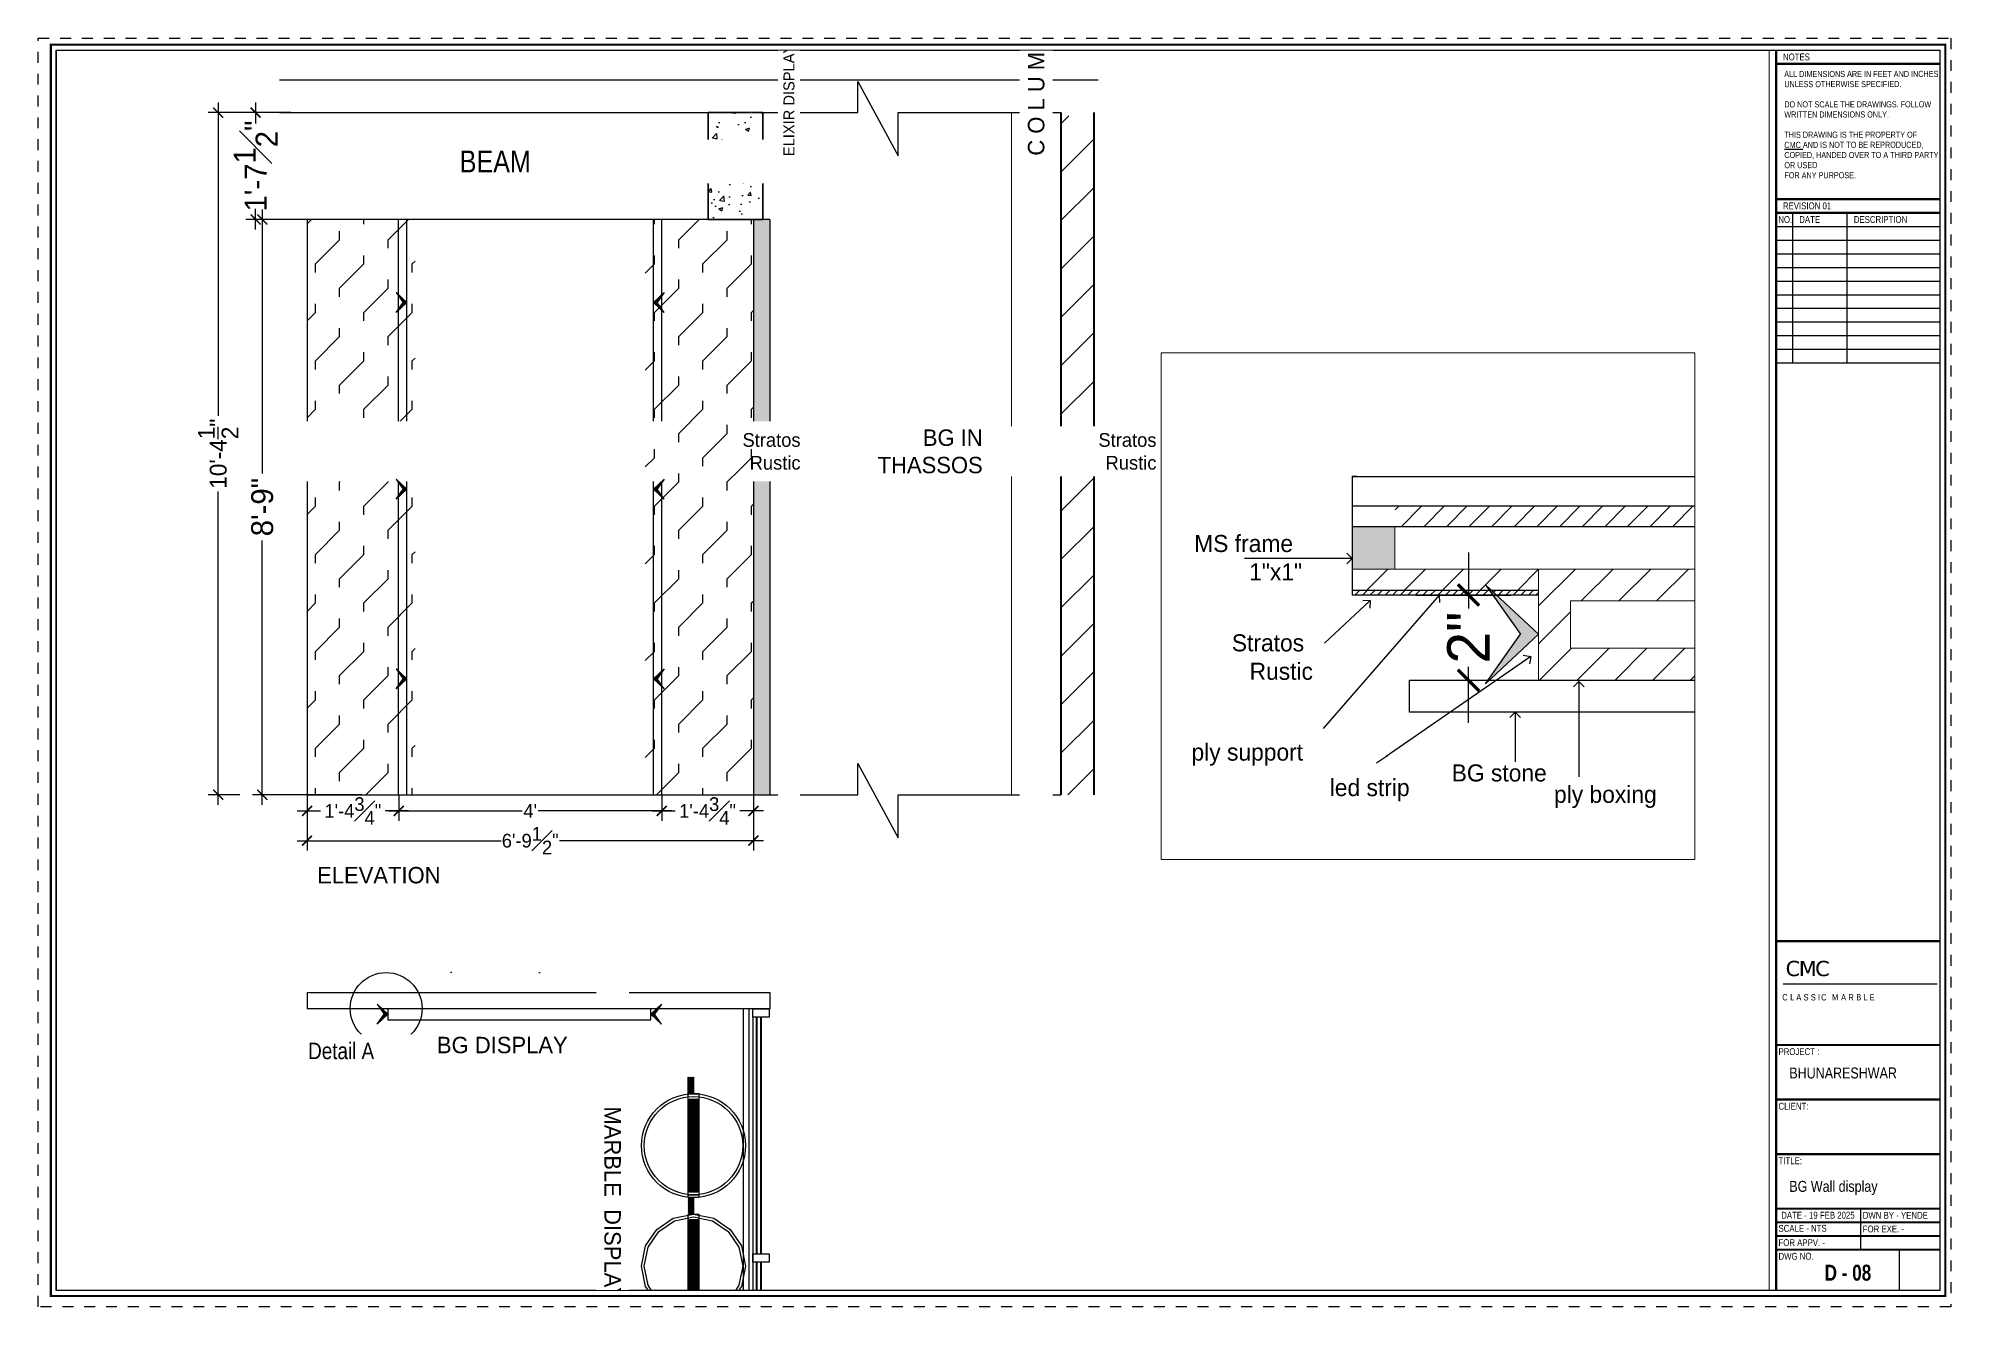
# Paper-space layout 'BG Wall' of a CAD drawing. Header units: inches. Extents: x -0.6 to 16.9, y -0.1 to 11.6.
# The model-space entities are those that its viewports show. They can reach past a viewport. Long polylines and large blocks are cut down to what shows.
import ezdxf

# ---------------------------------------------------------------- set-up
doc = ezdxf.new("R2010")
doc.units = ezdxf.units.IN
doc.header["$LTSCALE"] = 0.05
doc.header["$MEASUREMENT"] = 0
doc.header["$PDMODE"] = 3
doc.header["$PDSIZE"] = -4
doc.linetypes.add('A2-XREF-115_FURN$0$HIDDEN', pattern=[0.375, 0.25, -0.125])
doc.linetypes.add('DASHED2', pattern=[0.375, 0.25, -0.125])
doc.layers.get('Defpoints').update_dxf_attribs({"linetype": 'DASHED2'})
for name, color, linetype in [('00 floor', 7, 'Continuous'), ('beam', 7, 'Continuous'), ('Civil Dimension - Text', 7, 'Continuous'), ('Flooring Hatch', 251, 'Continuous'), ('Furniture Dimension', 7, 'Continuous'), ('Furniture text & dimension', 7, 'Continuous'), ('HATCH', 251, 'Continuous'), ('Rk_Sheet Format text', 8, 'Continuous'), ('Sheet format', 1, 'Continuous'), ('text', 176, 'Continuous')]:
    doc.layers.add(name, color=color, linetype=linetype)
doc.layers.add('FURNITURE', color=36, linetype='Continuous', lineweight=18)
doc.layers.add('WALL', color=7, linetype='Continuous', lineweight=35)
doc.layers.add('Nplot', color=3, linetype='Continuous', plot=False)
doc.styles.add('4MMOF3-8', font='ARIALN.TTF', dxfattribs={"height": 5.12})
doc.styles.add('9-128OF1-4', font='stylu.ttf')
doc.styles.add('W1', font='')
doc.styles.add('W2', font='ARIALN.TTF')
doc.styles.get('W1').set_extended_font_data('Arial Black', italic=True)
doc.dimstyles.new('DIM 1-4', dxfattribs={"dimtxt": 3.0792, "dimasz": 1.82, "dimexe": 1.82, "dimexo": 0, "dimgap": 0.09, "dimtad": 0, "dimzin": 0, "dimdsep": 46, "dimlunit": 4, "dimtxsty": '9-128OF1-4', "dimblk": 'ARCHTICK', "dimcen": 1.8125, "dimdle": 1.82, "dimclrd": 8, "dimclre": 8, "dimadec": 0, "dimazin": 0, "dimtfac": 1, "dimtofl": 0, "dimtmove": 0, "dimatfit": 3, "dimldrblk": 'OPEN90', "dimfxl": 1, "dimtolj": 1, "dimtzin": 0, "dimlwd": -1, "dimarcsym": 0})

psp = doc.layouts.new('BG Wall')

# ---------------------------------------------------------------- texts
at = {"layer": 'Rk_Sheet Format text', "color": 0, "attachment_point": 1, "rotation": 0.0497, "style": 'W2'}
for s, insert, char_height, width in [('NOTES', (15.352, 11.43), 0.0625, 1.42206), ('{\\C7;ALL DIMENSIONS ARE IN FEET AND INCHES UNLESS OTHERWISE SPECIFIED.\\P\\PDO NOT SCALE THE DRAWINGS. FOLLOW WRITTEN DIMENSIONS ONLY.\\P\\PTHIS DRAWING IS THE PROPERTY OF\\P\\LCMC \\lAND IS NOT TO BE REPRODUCED, COPIED, HANDED OVER TO A THIRD PARTY OR USED\\PFOR ANY PURPOSE.}', (15.364, 11.27), 0.05567, 1.4156), ('REVISION 01', (15.352, 10.065), 0.0625, 1.42206), ('NO.', (15.309, 9.94), 0.0625, 1.42206), ('DATE', (15.501, 9.94), 0.0625, 1.42206), ('DESCRIPTION', (16.001, 9.94), 0.0625, 1.42206), ('PROJECT :', (15.311, 2.314), 0.0625, 1.42206), ('BHUNARESHWAR', (15.41, 2.137), 0.1, 1.4771), ('CLIENT:', (15.311, 1.814), 0.0625, 1.42206), ('TITLE:', (15.311, 1.314), 0.0625, 1.42206), ('BG Wall display', (15.41, 1.098), 0.1, 1.4771), ('DATE - 19 FEB 2025', (15.336, 0.815), 0.0625, 1.42206), ('DWN BY - YENDE', (16.083, 0.814), 0.0625, 1.42206), ('\\A1;SCALE - NTS', (15.311, 0.695), 0.0625, 1.42206), ('FOR APPV. - ', (15.311, 0.564), 0.0625, 1.42206), ('FOR EXE. - ', (16.083, 0.689), 0.0625, 1.42206), ('DWG NO.', (15.311, 0.439), 0.0625, 1.42206), ('{\\fImpact|b0|i0|c0|p34;D - 08}', (15.734, 0.33), 0.14598, 2.07599)]:
    psp.add_mtext(s, dxfattribs=dict(at, insert=insert, char_height=char_height, width=width))
at = {"layer": 'Rk_Sheet Format text', "color": 0, "attachment_point": 1}
for s, insert, char_height, width, style in [('{\\fVerdana|b0|i0|c0|p34;\\T0.9;\\C7;CMC}', (15.376, 3.115), 0.14009, 1.36276, 'W1'), ('{\\T1.45;\\C7;CLASSIC MARBLE}', (15.346, 2.81), 0.05781, 2.47777, 'W2')]:
    psp.add_mtext(s, dxfattribs=dict(at, insert=insert, char_height=char_height, width=width, style=style))

msp = doc.modelspace()

# ---------------------------------------------------------------- texts
at = {"layer": 'text', "ltscale": 50, "style": '4MMOF3-8', "bg_fill": 2}
for s, width, insert, char_height, attachment_point in [('{\\fStylus BT|b0|i0|c0|p34;ELEVATION}', 164.542099, (-61614.7855, -2095.8884), 3, 6), ('\\pi88.42121;{\\fStylus BT|b0|i0|c0|p34;MS frame\\P\\pi89.70876;1"x1"}', 90.862204, (-61291.0294, -2094.2969), 0.4, 4), ('\\pi88.90613;{\\fStylus BT|b0|i0|c0|p34;Stratos \\P\\pi89.32223;Rustic}', 90.862204, (-61290.6323, -2096.6296), 0.4, 4), ('\\pi88.3234;{\\fStylus BT|b0|i0|c0|p34;ply boxing}', 90.862204, (-61282.4968, -2099.9066), 0.4, 4), ('{\\fStylus BT|b0|i0|c0|p34;BG DISPLAY}', 164.542099, (-61591.5875, -2126.8932), 3, 6)]:
    msp.add_mtext_dynamic_manual_height_columns(s, width=width, gutter_width=15.396, heights=[0], dxfattribs=dict(at, insert=insert, char_height=char_height, attachment_point=attachment_point))

# ---------------------------------------------------------------- blocks, each defined once
blk = doc.blocks.new('adwawd')
at = {"layer": 'Flooring Hatch', "ltscale": 50, "true_color": 0xcd6928, "transparency": 33554687}
h = blk.add_hatch(color=32, dxfattribs=at)
h.dxf.hatch_style = 1
h.paths.add_polyline_path([(-77941.34, -7094.04), (-77946.01, -7099.05), (-77941.34, -7095.73), (-77936.68, -7099.05)])
at = {"layer": 'Civil Dimension - Text', "color": 2, "ltscale": 50}
for p, q in [((-77941.34, -7094.04), (-77946.01, -7099.05)), ((-77941.34, -7094.04), (-77936.68, -7099.05)), ((-77946.01, -7099.05), (-77941.34, -7095.73)), ((-77936.68, -7099.05), (-77941.34, -7095.73))]:
    blk.add_line(p, q, dxfattribs=at)
blk = doc.blocks.new('_ArchTick')
at = {"color": 0, "const_width": 0.15}
blk.add_lwpolyline([(-0.5, -0.5), (0.5, 0.5)], dxfattribs=at)
blk = doc.blocks.new('*D498')
at = {"layer": 'Civil Dimension - Text', "color": 8, "ltscale": 50, "transparency": 16777216}
for p, q in [((-61647.305, -1974.369), (-61647.305, -2022.564)), ((-61647.305, -2083.009), (-61647.305, -2034.814))]:
    blk.add_line(p, q, dxfattribs=at)
at = {"layer": 'Civil Dimension - Text', "color": 8, "lineweight": -2, "ltscale": 50, "transparency": 16777216}
for p, q in [((-61629.204, -1976.189), (-61649.125, -1976.189)), ((-61629.204, -2081.189), (-61649.125, -2081.189))]:
    blk.add_line(p, q, dxfattribs=at)
at = {"layer": 'Defpoints', "color": 0, "ltscale": 50, "transparency": 16777216}
for p in [(-61629.204, -1976.189), (-61647.305, -2081.189), (-61629.204, -2081.189)]:
    blk.add_point(p, dxfattribs=at)
at = {"layer": 'Civil Dimension - Text', "color": 8, "ltscale": 50, "transparency": 16777216, "xscale": 1.82, "yscale": 1.82, "zscale": 1.82}
for p, rotation in [((-61647.305, -1976.189), 90), ((-61647.305, -2081.189), 270)]:
    blk.add_blockref('_ArchTick', p, dxfattribs=dict(at, rotation=rotation))
at = {"layer": 'Civil Dimension - Text', "color": 0, "ltscale": 50, "transparency": 16777216, "insert": (-61647.305, -2028.689), "char_height": 4, "attachment_point": 5, "rotation": 90, "style": '9-128OF1-4'}
blk.add_mtext('\\A1;8\'-9"', dxfattribs=at)
blk = doc.blocks.new('_Open90')
at = {"color": 0, "linetype": 'ByBlock', "lineweight": -2}
for p, q in [((-0.5, 0.5), (0, 0)), ((0, 0), (-1, 0)), ((0, 0), (-0.5, -0.5))]:
    blk.add_line(p, q, dxfattribs=at)
blk = doc.blocks.new('*D499')
at = {"layer": 'Civil Dimension - Text', "color": 8, "ltscale": 50, "transparency": 16777216}
for p, q in [((-61648.52, -1954.869), (-61648.52, -1958.646)), ((-61648.52, -1978.009), (-61648.52, -1974.233))]:
    blk.add_line(p, q, dxfattribs=at)
at = {"layer": 'Civil Dimension - Text', "color": 8, "lineweight": -2, "ltscale": 50, "transparency": 16777216}
for p, q in [((-61642.104, -1956.689), (-61650.34, -1956.689)), ((-61629.204, -1976.189), (-61650.34, -1976.189))]:
    blk.add_line(p, q, dxfattribs=at)
at = {"layer": 'Defpoints', "color": 0, "ltscale": 50, "transparency": 16777216}
for p in [(-61648.52, -1956.689), (-61642.104, -1956.689), (-61629.204, -1976.189)]:
    blk.add_point(p, dxfattribs=at)
at = {"layer": 'Civil Dimension - Text', "color": 8, "ltscale": 50, "transparency": 16777216, "xscale": 1.82, "yscale": 1.82, "zscale": 1.82}
for p, rotation in [((-61648.52, -1956.689), 90), ((-61648.52, -1976.189), 270)]:
    blk.add_blockref('_ArchTick', p, dxfattribs=dict(at, rotation=rotation))
at = {"layer": 'Civil Dimension - Text', "color": 0, "ltscale": 50, "transparency": 16777216, "insert": (-61648.52, -1966.439), "char_height": 4, "attachment_point": 5, "rotation": 90, "style": '9-128OF1-4'}
blk.add_mtext('\\A1;1\'-7{\\H1x;\\S1#2;}"', dxfattribs=at)
blk = doc.blocks.new('*D500')
at = {"layer": 'Civil Dimension - Text', "color": 8, "lineweight": -2, "ltscale": 50, "transparency": 16777216}
for p, q in [((-61639.148, -2081.189), (-61639.148, -2085.97)), ((-61622.425, -2081.189), (-61622.425, -2085.97))]:
    blk.add_line(p, q, dxfattribs=at)
at = {"layer": 'Civil Dimension - Text', "color": 8, "ltscale": 50, "transparency": 16777216}
for p, q in [((-61640.968, -2084.15), (-61636.706, -2084.15)), ((-61620.605, -2084.15), (-61624.867, -2084.15))]:
    blk.add_line(p, q, dxfattribs=at)
at = {"layer": 'Defpoints', "color": 0, "ltscale": 50, "transparency": 16777216}
for p in [(-61639.148, -2081.189), (-61622.425, -2081.189), (-61622.425, -2084.15)]:
    blk.add_point(p, dxfattribs=at)
at = {"layer": 'Civil Dimension - Text', "color": 8, "ltscale": 50, "transparency": 16777216, "xscale": 1.82, "yscale": 1.82, "zscale": 1.82, "rotation": 180}
blk.add_blockref('_ArchTick', (-61639.148, -2084.15), dxfattribs=at)
at = {"layer": 'Civil Dimension - Text', "color": 8, "ltscale": 50, "transparency": 16777216, "xscale": 1.82, "yscale": 1.82, "zscale": 1.82}
blk.add_blockref('_ArchTick', (-61622.425, -2084.15), dxfattribs=at)
at = {"layer": 'Civil Dimension - Text', "color": 0, "ltscale": 50, "transparency": 16777216, "insert": (-61630.787, -2084.15), "char_height": 2.5, "attachment_point": 5, "style": '9-128OF1-4'}
blk.add_mtext('\\A1;1\'-4{\\H1x;\\S3#4;}"', dxfattribs=at)
blk = doc.blocks.new('*D501')
at = {"layer": 'Civil Dimension - Text', "color": 8, "lineweight": -2, "ltscale": 50, "transparency": 16777216}
for p, q in [((-61622.425, -2081.189), (-61622.425, -2085.97)), ((-61574.425, -2081.189), (-61574.425, -2085.97))]:
    blk.add_line(p, q, dxfattribs=at)
at = {"layer": 'Civil Dimension - Text', "color": 8, "ltscale": 50, "transparency": 16777216}
for p, q in [((-61624.245, -2084.15), (-61599.871, -2084.15)), ((-61572.605, -2084.15), (-61596.98, -2084.15))]:
    blk.add_line(p, q, dxfattribs=at)
at = {"layer": 'Defpoints', "color": 0, "ltscale": 50, "transparency": 16777216}
for p in [(-61622.425, -2081.189), (-61574.425, -2081.189), (-61574.425, -2084.15)]:
    blk.add_point(p, dxfattribs=at)
at = {"layer": 'Civil Dimension - Text', "color": 8, "ltscale": 50, "transparency": 16777216, "xscale": 1.82, "yscale": 1.82, "zscale": 1.82, "rotation": 180}
blk.add_blockref('_ArchTick', (-61622.425, -2084.15), dxfattribs=at)
at = {"layer": 'Civil Dimension - Text', "color": 8, "ltscale": 50, "transparency": 16777216, "xscale": 1.82, "yscale": 1.82, "zscale": 1.82}
blk.add_blockref('_ArchTick', (-61574.425, -2084.15), dxfattribs=at)
at = {"layer": 'Civil Dimension - Text', "color": 0, "ltscale": 50, "transparency": 16777216, "insert": (-61598.425, -2084.15), "char_height": 2.5, "attachment_point": 5, "style": '9-128OF1-4'}
blk.add_mtext("\\A1;4'", dxfattribs=at)
blk = doc.blocks.new('*D502')
at = {"layer": 'Civil Dimension - Text', "color": 8, "lineweight": -2, "ltscale": 50, "transparency": 16777216}
for p, q in [((-61574.425, -2081.189), (-61574.425, -2085.97)), ((-61557.703, -2081.189), (-61557.703, -2085.97))]:
    blk.add_line(p, q, dxfattribs=at)
at = {"layer": 'Civil Dimension - Text', "color": 8, "ltscale": 50, "transparency": 16777216}
for p, q in [((-61576.245, -2084.15), (-61571.983, -2084.15)), ((-61555.883, -2084.15), (-61560.145, -2084.15))]:
    blk.add_line(p, q, dxfattribs=at)
at = {"layer": 'Defpoints', "color": 0, "ltscale": 50, "transparency": 16777216}
for p in [(-61574.425, -2081.189), (-61557.703, -2081.189), (-61557.703, -2084.15)]:
    blk.add_point(p, dxfattribs=at)
at = {"layer": 'Civil Dimension - Text', "color": 8, "ltscale": 50, "transparency": 16777216, "xscale": 1.82, "yscale": 1.82, "zscale": 1.82, "rotation": 180}
blk.add_blockref('_ArchTick', (-61574.425, -2084.15), dxfattribs=at)
at = {"layer": 'Civil Dimension - Text', "color": 8, "ltscale": 50, "transparency": 16777216, "xscale": 1.82, "yscale": 1.82, "zscale": 1.82}
blk.add_blockref('_ArchTick', (-61557.703, -2084.15), dxfattribs=at)
at = {"layer": 'Civil Dimension - Text', "color": 0, "ltscale": 50, "transparency": 16777216, "insert": (-61566.064, -2084.15), "char_height": 2.5, "attachment_point": 5, "style": '9-128OF1-4'}
blk.add_mtext('\\A1;1\'-4{\\H1x;\\S3#4;}"', dxfattribs=at)
blk = doc.blocks.new('*D503')
at = {"layer": 'Civil Dimension - Text', "color": 8, "lineweight": -2, "ltscale": 50, "transparency": 16777216}
for p, q in [((-61639.148, -2082.42), (-61639.148, -2091.393)), ((-61557.703, -2082.42), (-61557.703, -2091.393))]:
    blk.add_line(p, q, dxfattribs=at)
at = {"layer": 'Civil Dimension - Text', "color": 8, "ltscale": 50, "transparency": 16777216}
for p, q in [((-61640.968, -2089.573), (-61603.745, -2089.573)), ((-61555.883, -2089.573), (-61593.106, -2089.573))]:
    blk.add_line(p, q, dxfattribs=at)
at = {"layer": 'Defpoints', "color": 0, "ltscale": 50, "transparency": 16777216}
for p in [(-61639.148, -2082.42), (-61557.703, -2082.42), (-61557.703, -2089.573)]:
    blk.add_point(p, dxfattribs=at)
at = {"layer": 'Civil Dimension - Text', "color": 8, "ltscale": 50, "transparency": 16777216, "xscale": 1.82, "yscale": 1.82, "zscale": 1.82, "rotation": 180}
blk.add_blockref('_ArchTick', (-61639.148, -2089.573), dxfattribs=at)
at = {"layer": 'Civil Dimension - Text', "color": 8, "ltscale": 50, "transparency": 16777216, "xscale": 1.82, "yscale": 1.82, "zscale": 1.82}
blk.add_blockref('_ArchTick', (-61557.703, -2089.573), dxfattribs=at)
at = {"layer": 'Civil Dimension - Text', "color": 0, "ltscale": 50, "transparency": 16777216, "insert": (-61598.425, -2089.573), "char_height": 2.5, "attachment_point": 5, "style": '9-128OF1-4'}
blk.add_mtext('\\A1;6\'-9{\\H1x;\\S1#2;}"', dxfattribs=at)
blk = doc.blocks.new('*D512')
at = {"layer": 'Defpoints', "color": 0, "ltscale": 50, "transparency": 16777216}
for p in [(-61197.41, -2095.172), (-61197.41, -2097.172), (-61196.179, -2097.172)]:
    blk.add_point(p, dxfattribs=at)
at = {"layer": 'Furniture Dimension', "color": 8, "ltscale": 50, "transparency": 16777216}
for p, q in [((-61196.179, -2094.172), (-61196.179, -2095.491)), ((-61196.179, -2098.172), (-61196.179, -2096.853))]:
    blk.add_line(p, q, dxfattribs=at)
at = {"layer": 'Furniture Dimension', "color": 8, "lineweight": -2, "ltscale": 50, "transparency": 16777216}
for p, q in [((-61197.41, -2095.172), (-61195.179, -2095.172)), ((-61197.41, -2097.172), (-61195.179, -2097.172))]:
    blk.add_line(p, q, dxfattribs=at)
at = {"layer": 'Furniture Dimension', "color": 8, "ltscale": 50, "transparency": 16777216, "xscale": 0.5, "yscale": 0.5, "zscale": 0.5}
for p, rotation in [((-61196.179, -2095.172), 90), ((-61196.179, -2097.172), 270)]:
    blk.add_blockref('_ArchTick', p, dxfattribs=dict(at, rotation=rotation))
at = {"layer": 'Furniture Dimension', "color": 0, "ltscale": 50, "transparency": 16777216, "insert": (-61196.179, -2096.172), "char_height": 1, "attachment_point": 5, "rotation": 90, "style": '9-128OF1-4'}
blk.add_mtext('\\A1;2"', dxfattribs=at)
blk = doc.blocks.new('*D731')
at = {"layer": 'Civil Dimension - Text', "color": 8, "ltscale": 50, "transparency": 16777216}
for p, q in [((-61655.358, -1954.87), (-61655.358, -2012.055)), ((-61655.358, -2083.01), (-61655.358, -2025.825))]:
    blk.add_line(p, q, dxfattribs=at)
at = {"layer": 'Civil Dimension - Text', "color": 8, "lineweight": -2, "ltscale": 50, "transparency": 16777216}
for p, q in [((-61649.497, -1956.69), (-61657.178, -1956.69)), ((-61651.427, -2081.19), (-61657.178, -2081.19))]:
    blk.add_line(p, q, dxfattribs=at)
at = {"layer": 'Defpoints', "color": 0, "ltscale": 50, "transparency": 16777216}
for p in [(-61649.497, -1956.69), (-61655.358, -2081.19), (-61651.427, -2081.19)]:
    blk.add_point(p, dxfattribs=at)
at = {"layer": 'Civil Dimension - Text', "color": 8, "ltscale": 50, "transparency": 16777216, "xscale": 1.82, "yscale": 1.82, "zscale": 1.82}
for p, rotation in [((-61655.358, -1956.69), 90), ((-61655.358, -2081.19), 270)]:
    blk.add_blockref('_ArchTick', p, dxfattribs=dict(at, rotation=rotation))
at = {"layer": 'Civil Dimension - Text', "color": 0, "ltscale": 50, "transparency": 16777216, "insert": (-61655.358, -2018.94), "char_height": 3.0792, "attachment_point": 5, "rotation": 90, "style": '9-128OF1-4'}
blk.add_mtext('\\A1;10\'-4{\\H1x;\\S1/2;}"', dxfattribs=at)

# ---------------------------------------------------------------- dimensions: what is measured, and where the dimension line sits
at = {"layer": 'Civil Dimension - Text', "ltscale": 50}
dim = msp.add_linear_dim(base=(-61648.5201, -1956.6893), p1=(-61629.2038, -1976.1893), p2=(-61642.104, -1956.6893), angle=90, dimstyle='DIM 1-4', override={"dimtxt": 4, "dimdec": 3, "dimtdec": 3, "dimtmove": 1, "dimfxl": 0, "dimfrac": 1, "dimarcsym": 1}, dxfattribs=at)
dim.commit()
dim.dimension.update_dxf_attribs({"geometry": '*D499', "text_midpoint": (-61648.5201, -1966.4393)})
for base, p1, p2, picture, middle in [((-61622.4254, -2084.1501), (-61639.1483, -2081.1893), (-61622.4254, -2081.1893), '*D500', (-61630.7869, -2084.1501)), ((-61557.7026, -2084.1501), (-61574.4254, -2081.1893), (-61557.7026, -2081.1893), '*D502', (-61566.064, -2084.1501))]:
    dim = msp.add_linear_dim(base=base, p1=p1, p2=p2, dimstyle='DIM 1-4', override={"dimtxt": 2.5, "dimdec": 3, "dimtdec": 3, "dimtmove": 1, "dimfxl": 0, "dimfrac": 1, "dimarcsym": 1}, dxfattribs=at)
    dim.commit()
    dim.dimension.update_dxf_attribs({"geometry": picture, "text_midpoint": middle})
at = {"layer": 'Furniture Dimension', "ltscale": 50}
dim = msp.add_linear_dim(base=(-61196.1789, -2097.1721), p1=(-61197.4101, -2095.1721), p2=(-61197.4101, -2097.1721), angle=90, dimstyle='DIM 1-4', override={"dimtxt": 1, "dimasz": 0.5, "dimexe": 1, "dimdec": 3, "dimdle": 1, "dimtdec": 3, "dimtmove": 1, "dimfxl": 0, "dimfrac": 1, "dimarcsym": 1}, dxfattribs=at)
dim.commit()
dim.dimension.update_dxf_attribs({"geometry": '*D512', "text_midpoint": (-61196.1789, -2096.1721)})

# ---------------------------------------------------------------- hatches: boundary and pattern name
at = {"ltscale": 50, "true_color": 0xc7c8ca}
h = msp.add_hatch(color=9, dxfattribs=at)
h.dxf.hatch_style = 1
h.paths.add_polyline_path([(-61554.7026, -1976.1893), (-61557.7026, -1976.1893), (-61557.7026, -2081.1893), (-61554.7026, -2081.1893)])
at = {"ltscale": 50, "true_color": 0xcd2027}
h = msp.add_hatch(color=242, dxfattribs=at)
h.dxf.hatch_style = 1
h.paths.add_polyline_path([(-61198.9046, -2093.5621), (-61197.9046, -2093.5621), (-61197.9046, -2094.5621), (-61198.9046, -2094.5621)])
at = {"layer": 'Civil Dimension - Text', "ltscale": 50, "true_color": 0x939598}
h = msp.add_hatch(dxfattribs=at)
h.set_pattern_fill('AR-CONC', color=252)
h.set_pattern_definition([(50, (2464.343, 1300.1725), (7.1726018, -0.62752135), [0.75, -8.25]), (355, (2464.343, 1300.1725), (-1.3875133, 7.5219213), [0.6, -6.6]), (100.451444, (2464.941, 1300.12), (5.7850885, 6.8943999), [0.6374019, -7.0114211]), (46.1842, (2464.343, 1302.1725), (10.6724133, -1.6551928), [1.125, -12.375]), (96.635635, (2465.232, 1302.035), (9.3466195, 9.741186), [0.9561034, -10.5171376]), (351.184164, (2464.343, 1302.172), (9.3466195, 9.741186), [0.9, -9.9]), (21, (2465.343, 1301.6725), (5.9690705, -4.0261889), [0.75, -8.25]), (326, (2465.343, 1301.6725), (2.4331533, 7.25150045), [0.6, -6.6]), (71.451445, (2465.8406, 1301.337), (8.4022238, 3.2253115), [0.6374019, -7.0114211]), (37.5, (2464.3431, 1300.1725), (0.12159855, 3.32893854), [0, -6.52, 0, -6.7, 0, -6.625]), (7.5, (2464.343, 1300.1725), (2.63069537, 3.94411712), [0, -3.82, 0, -6.37, 0, -2.525]), (327.5, (2462.113, 1300.1725), (5.33822436, -0.22554872), [0, -2.5, 0, -7.8, 0, -10.35]), (317.5, (2461.113, 1300.1725), (5.8318617, 1.00104982), [0, -3.25, 0, -5.18, 0, -7.35])])
h.paths.add_polyline_path([(-61555.9587, -1956.6893), (-61565.9587, -1956.6893), (-61565.9587, -1976.1893), (-61555.9587, -1976.1893)])
at = {"layer": 'Civil Dimension - Text', "ltscale": 50}
h = msp.add_hatch(dxfattribs=at)
h.set_pattern_fill('ANSI31', color=256, angle=360)
h.set_pattern_definition([(45, (-18833.59554, 10417.61526), (-0.08838834765, 0.08838834765), [])])
h.paths.add_polyline_path([(-61194.5353, -2095.0621), (-61198.9046, -2095.0621), (-61198.9046, -2095.1721), (-61194.5353, -2095.1721)])
at = {"layer": 'Civil Dimension - Text', "ltscale": 50, "true_color": 0xcd2027}
h = msp.add_hatch(dxfattribs=at)
h.set_pattern_fill('ANSI31', color=242, angle=-90)
h.set_pattern_definition([(315, (-54012.19993, -70554.74334), (0.08838834765, 0.08838834765), [])])
h.paths.add_polyline_path([(-61568.627, -2135.7281), (-61568.627, -2132.7141), (-61569.627, -2132.7231), (-61569.627, -2135.7281)])
h = msp.add_hatch(dxfattribs=at)
h.set_pattern_fill('ANSI31', color=242, angle=-90)
h.set_pattern_definition([(315, (-54012.19993, -70576.73838), (0.08838834765, 0.08838834765), [])])
h.paths.add_polyline_path([(-61568.627, -2157.7231), (-61568.627, -2154.7092), (-61569.627, -2154.7181), (-61569.627, -2157.7231)])
at = {"layer": 'FURNITURE', "ltscale": 50}
h = msp.add_hatch(dxfattribs=at)
h.set_pattern_fill('ANSI31', color=256, scale=50)
h.set_pattern_definition([(45, (2851.3306, 1300.1725), (-4.4194174, 4.4194174), [])])
h.paths.add_polyline_path([(-61495.5845, -1957.2607), (-61501.5845, -1957.2607), (-61501.5845, -2081.1893), (-61495.5845, -2081.1893)])
at = {"layer": 'HATCH', "ltscale": 50, "true_color": 0x939598}
h = msp.add_hatch(dxfattribs=at)
h.set_pattern_fill('FLEX', color=252, scale=25, angle=45)
h.paths.add_polyline_path([(-61619.4254, -1976.1893), (-61639.1483, -1976.1893), (-61639.1483, -2081.1893), (-61619.4254, -2081.1893)])
h.paths.add_polyline_path([(-61635.8407, -2023.4782), (-61622.0834, -2023.4782), (-61622.0834, -2013.5191), (-61635.8407, -2013.5191)], flags=24)
at = {"layer": 'HATCH', "ltscale": 50, "true_color": 0xb9936a}
h = msp.add_hatch(dxfattribs=at)
h.set_pattern_fill('ANSI31', color=33, scale=3, angle=360)
h.set_pattern_definition([(45, (-20260.98932, 12866.5701), (-0.265165043, 0.265165043), [])])
h.paths.add_polyline_path([(-61197.8946, -2093.5621), (-61156.2046, -2093.5621), (-61156.2046, -2093.0921), (-61197.8946, -2093.0921)])
at = {"layer": 'HATCH', "ltscale": 50, "true_color": 0xb3691e}
h = msp.add_hatch(dxfattribs=at)
h.set_pattern_fill('ANSI31', color=32, scale=5, angle=540)
h.set_pattern_definition([(225, (-20266.55304, 12867.5701), (0.441941738, -0.441941738), [])])
h.paths.add_polyline_path([(-61194.5353, -2094.5621), (-61198.9046, -2094.5621), (-61198.9046, -2095.0621), (-61194.5353, -2095.0621)])
h = msp.add_hatch(dxfattribs=at)
h.set_pattern_fill('ANSI31', color=32, scale=5, angle=540)
h.set_pattern_definition([(225, (-18828.7103, 10418.11526), (0.441941738, -0.441941738), [])])
h.paths.add_polyline_path([(-61127.0146, -2094.5621), (-61194.5353, -2094.5621), (-61194.5353, -2097.1721), (-61127.0146, -2097.1721)])
h.paths.add_polyline_path([(-61127.7646, -2095.3121), (-61127.7646, -2096.4221), (-61193.7853, -2096.4221), (-61193.7853, -2095.3121)], flags=16)
at = {"layer": 'HATCH', "ltscale": 50, "true_color": 0x636466}
h = msp.add_hatch(dxfattribs=at)
h.set_pattern_fill('AR-CONC', color=251, scale=2, angle=-180)
h.set_pattern_definition([(230, (-141071.816, -47696.074), (-14.3452037, 1.2550427), [1.5, -16.5]), (175, (-141071.816, -47696.074), (2.7750267, -15.0438427), [1.2, -13.2]), (280.451444, (-141073.011, -47695.97), (-11.570177, -13.7887998), [1.2748038, -14.0228422]), (226.1842, (-141071.816, -47700.074), (-21.3448266, 3.3103856), [2.25, -24.75]), (276.635635, (-141073.595, -47699.799), (-18.693239, -19.482372), [1.912207, -21.034275]), (171.184164, (-141071.816, -47700.074), (-18.693239, -19.482372), [1.8, -19.8]), (201, (-141073.816, -47699.074), (-11.938141, 8.0523778), [1.5, -16.5]), (146, (-141073.816, -47699.074), (-4.8663066, -14.503001), [1.2, -13.2]), (251.451445, (-141074.81, -47698.403), (-16.8044475, -6.450623), [1.2748038, -14.0228422]), (217.5, (-141071.816, -47696.0745), (-0.2431971, -6.65787708), [0, -13.04, 0, -13.4, 0, -13.25]), (187.5, (-141071.816, -47696.0745), (-5.26139075, -7.88823424), [0, -7.64, 0, -12.74, 0, -5.05]), (147.5, (-141067.356, -47696.0745), (-10.67644872, 0.45109743), [0, -5, 0, -15.6, 0, -20.7]), (137.5, (-141065.356, -47696.074), (-11.6637234, -2.0020996), [0, -6.5, 0, -10.36, 0, -14.7])])
h.paths.add_polyline_path([(-61626.6483, -2113.2594), (-61626.6483, -2114.0094), (-61582.6483, -2114.0094), (-61582.6483, -2113.2594)])
at = {"layer": 'HATCH', "ltscale": 50}
h = msp.add_hatch(dxfattribs=at)
h.set_pattern_fill('ANSI31', color=256, angle=-90)
h.set_pattern_definition([(315, (-53975.79987, -72731.87291), (0.08838834765, 0.08838834765), [])])
h.paths.add_polyline_path([(-61568.627, -2153.7388), (-61568.627, -2136.7388), (-61569.407, -2136.7388), (-61569.407, -2153.7388)])
h = msp.add_hatch(dxfattribs=at)
h.set_pattern_fill('ANSI31', color=256, angle=-90)
h.set_pattern_definition([(315, (-53975.01987, -72731.87291), (0.08838834765, 0.08838834765), [])])
h.paths.add_polyline_path([(-61567.847, -2153.7388), (-61567.847, -2136.7388), (-61568.627, -2136.7388), (-61568.627, -2153.7388)])
h = msp.add_hatch(dxfattribs=at)
h.set_pattern_fill('ANSI31', color=256, angle=-90)
h.set_pattern_definition([(315, (-53975.79987, -72753.86795), (0.08838834765, 0.08838834765), [])])
h.paths.add_polyline_path([(-61568.627, -2175.7338), (-61568.627, -2158.7338), (-61569.407, -2158.7338), (-61569.407, -2175.7338)])
h = msp.add_hatch(dxfattribs=at)
h.set_pattern_fill('ANSI31', color=256, angle=-90)
h.set_pattern_definition([(315, (-53975.01987, -72753.86795), (0.08838834765, 0.08838834765), [])])
h.paths.add_polyline_path([(-61567.847, -2175.7338), (-61567.847, -2158.7338), (-61568.627, -2158.7338), (-61568.627, -2175.7338)])

# ---------------------------------------------------------------- linework, layer by layer
at = {"ltscale": 50}
for p, q in [((-61644.1619, -1950.6893), (-61494.7944, -1950.6893)), ((-61538.6436, -1956.6893), (-61538.6436, -1950.9794)), ((-61538.6436, -1950.9794), (-61531.3079, -1964.5778)), ((-61644.1619, -1956.6893), (-61538.6436, -1956.6893)), ((-61531.3079, -1964.5778), (-61531.3079, -1956.6893)), ((-61531.3079, -1956.6893), (-61501.5845, -1956.6893)), ((-61554.7026, -1976.1893), (-61639.1483, -1976.1893)), ((-61639.1483, -1976.1893), (-61639.1483, -2081.1893)), ((-61622.4254, -2081.1893), (-61622.4254, -1976.1893)), ((-61574.4254, -2081.1893), (-61574.4254, -1976.1893)), ((-61557.7026, -1976.1893), (-61557.7026, -2081.1893)), ((-61554.7026, -1976.1893), (-61554.7026, -2081.1893)), ((-61538.6436, -2081.1893), (-61538.6436, -2075.4794)), ((-61538.6436, -2075.4794), (-61531.3079, -2089.0778)), ((-61531.3079, -2089.0778), (-61531.3079, -2081.1893)), ((-61531.3079, -2081.1893), (-61501.5845, -2081.1893)), ((-61198.7946, -2092.3921), (-61198.9046, -2092.3921)), ((-61198.9046, -2092.3921), (-61181.0996, -2092.3921)), ((-61198.9046, -2092.3921), (-61198.9046, -2095.1721)), ((-61156.2046, -2093.0921), (-61198.7946, -2093.0921)), ((-61198.7946, -2093.0921), (-61198.7946, -2093.0921)), ((-61569.627, -2145.1804), (-61569.627, -2132.7231))]:
    msp.add_line(p, q, dxfattribs=at)
at = {"linetype": 'A2-XREF-115_FURN$0$HIDDEN', "ltscale": 100}
for p, q in [((-61620.9254, -2081.1893), (-61620.9254, -1976.1893)), ((-61575.9254, -2081.1893), (-61575.9254, -1976.1893))]:
    msp.add_line(p, q, dxfattribs=at)
at = {"ltscale": 50}
msp.add_lwpolyline([(-61117.4046, -2093.0921), (-61198.9046, -2093.0921), (-61198.9046, -2093.5621), (-61117.4046, -2093.5621)], close=True, dxfattribs=at)
at = {"layer": '00 floor'}
for p, q in [((-61559.5612, -2120.2658), (-61559.5612, -2180.0954)), ((-61558.5612, -2120.2658), (-61558.5612, -2180.0954)), ((-61557.8112, -2121.7658), (-61557.8112, -2178.5954))]:
    msp.add_line(p, q, dxfattribs=at)
for points in [[(-61554.8112, -2120.2658), (-61554.8112, -2121.7658), (-61557.8112, -2121.7658), (-61557.8112, -2120.2658)], [(-61554.8112, -2165.0084), (-61554.8112, -2166.5084), (-61557.8112, -2166.5084), (-61557.8112, -2165.0084)]]:
    msp.add_lwpolyline(points, close=True, dxfattribs=at)
at = {"layer": 'beam', "lineweight": 30, "ltscale": 50}
msp.add_lwpolyline([(-61565.9587, -1956.6893), (-61555.9587, -1956.6893), (-61555.9587, -1976.1893), (-61565.9587, -1976.1893)], close=True, dxfattribs=at)
at = {"layer": 'Civil Dimension - Text', "ltscale": 50}
for p, q in [((-61194.5353, -2095.0621), (-61198.9046, -2095.0621)), ((-61194.5353, -2095.1721), (-61198.9046, -2095.1721)), ((-61639.1483, -2117.2594), (-61639.1483, -2120.2594)), ((-61638.7026, -2117.2658), (-61554.7026, -2117.2658)), ((-61554.7026, -2117.2658), (-61554.7026, -2120.2658)), ((-61554.7026, -2120.2658), (-61639.1483, -2120.2658)), ((-61568.627, -2120.2658), (-61569.627, -2120.2658)), ((-61568.627, -2132.7231), (-61568.627, -2135.7281)), ((-61568.627, -2154.7073), (-61569.627, -2154.7073)), ((-61568.627, -2154.7073), (-61568.627, -2157.7231))]:
    msp.add_line(p, q, dxfattribs=at)
at = {"layer": 'Civil Dimension - Text', "color": 244, "ltscale": 50, "true_color": 0x991b1e}
msp.add_line((-61569.627, -2154.2368), (-61567.627, -2154.2368), dxfattribs=at)
at = {"layer": 'Civil Dimension - Text', "ltscale": 50}
msp.add_lwpolyline([(-61197.5568, -2097.1721), (-61123.9931, -2097.1721), (-61123.9931, -2097.9221), (-61197.5568, -2097.9221)], close=True, dxfattribs=at)
at = {"layer": 'Civil Dimension - Text', "color": 244, "ltscale": 50, "true_color": 0x991b1e}
for points in [[(-61567.627, -2135.7281), (-61567.627, -2154.7181), (-61569.627, -2154.7181), (-61569.627, -2135.7281)], [(-61568.627, -2153.7388), (-61569.407, -2153.7388), (-61569.407, -2136.7388), (-61568.627, -2136.7388)], [(-61567.847, -2153.7388), (-61568.627, -2153.7388), (-61568.627, -2136.7388), (-61567.847, -2136.7388)], [(-61567.627, -2157.7231), (-61567.627, -2176.7132), (-61569.627, -2176.7132), (-61569.627, -2157.7231)], [(-61568.627, -2175.7338), (-61569.407, -2175.7338), (-61569.407, -2158.7338), (-61568.627, -2158.7338)], [(-61567.847, -2175.7338), (-61568.627, -2175.7338), (-61568.627, -2158.7338), (-61567.847, -2158.7338)]]:
    msp.add_lwpolyline(points, close=True, dxfattribs=at)
at = {"layer": 'Civil Dimension - Text', "linetype": 'A2-XREF-115_FURN$0$HIDDEN', "ltscale": 50}
for centre, radius in [((-61568.627, -2145.2388), 9.4793), ((-61568.627, -2145.2388), 8.9793), ((-61568.627, -2167.2338), 9.4793), ((-61568.627, -2167.2338), 8.9793)]:
    msp.add_circle(centre, radius, dxfattribs=at)
at = {"layer": 'FURNITURE', "color": 34, "ltscale": 50, "true_color": 0x8c5218}
msp.add_line((-61157.2046, -2094.5621), (-61197.9046, -2094.5621), dxfattribs=at)
at = {"layer": 'FURNITURE', "ltscale": 50}
for p, q in [((-61157.2046, -2094.5621), (-61197.7946, -2094.5621)), ((-61639.1373, -2117.2658), (-61554.7026, -2117.2658))]:
    msp.add_line(p, q, dxfattribs=at)
for points in [[(-61197.9046, -2093.5621), (-61198.9046, -2093.5621), (-61198.9046, -2094.5621), (-61197.9046, -2094.5621)], [(-61554.3361, -2117.2658), (-61554.3361, -2117.2658)]]:
    msp.add_lwpolyline(points, close=True, dxfattribs=at)
at = {"layer": 'FURNITURE', "color": 34, "ltscale": 50, "true_color": 0x8c5218}
for points in [[(-61194.5353, -2094.5621), (-61127.0146, -2094.5621), (-61127.0146, -2097.1721), (-61194.5353, -2097.1721)], [(-61193.7853, -2095.3121), (-61127.7646, -2095.3121), (-61127.7646, -2096.4221), (-61193.7853, -2096.4221)]]:
    msp.add_lwpolyline(points, close=True, dxfattribs=at)
at = {"layer": 'FURNITURE', "ltscale": 50}
for points in [[(-61639.1483, -2117.2658), (-61625.2377, -2117.2594)], [(-61625.2377, -2117.2594), (-61583.1642, -2117.2594)], [(-61583.1642, -2117.2594), (-61554.7026, -2117.2657)]]:
    msp.add_lwpolyline(points, dxfattribs=at)
at = {"layer": 'WALL', "lineweight": 15}
msp.add_line((-61510.5845, -1956.6893), (-61510.5845, -2081.1893), dxfattribs=at)
at = {"layer": 'WALL'}
for p, q in [((-61501.5845, -1956.6893), (-61501.5845, -2081.1893)), ((-61495.5845, -1956.6893), (-61495.5845, -2081.1893)), ((-61557.0612, -2165.0084), (-61557.0612, -2121.7658)), ((-61556.3112, -2165.0084), (-61556.3112, -2121.7658)), ((-61557.0612, -2178.5954), (-61557.0612, -2166.5084)), ((-61556.3112, -2178.5954), (-61556.3112, -2166.5084))]:
    msp.add_line(p, q, dxfattribs=at)

# ---------------------------------------------------------------- block references
at = {"layer": 'Civil Dimension - Text'}
for p, xscale, yscale, zscale, rotation in [((-58841.3504, 28547.5325), -0.3918184986101589, 0.3918184986101589, 0.3918184986101589, 270), ((-64355.5004, 28547.5325), 0.3918184986101589, 0.3918184986101589, 0.3918184986101589, 90.00000000000001), ((-58841.3504, 28478.8488), -0.3918184986101589, 0.3918184986101589, 0.3918184986101589, 270), ((-64355.5004, 28478.8488), 0.3918184986101589, 0.3918184986101589, 0.3918184986101589, 90.00000000000001), ((-59432.8102, 17259.7698), -0.2483388566316006, 0.2483388566316006, 0.2483388566316006, 270), ((-58844.8308, -32660.1261), 0.3918184986101589, 0.3918184986101589, 0.3918184986101589, 270), ((-64355.9808, -32660.1261), -0.3918184986101589, 0.3918184986101589, 0.3918184986101589, 90)]:
    msp.add_blockref('adwawd', p, dxfattribs=dict(at, xscale=xscale, yscale=yscale, zscale=zscale, rotation=rotation))

msp.set_redraw_order([(e.dxf.handle, doc.entitydb.next_handle()) for e in msp.query("TEXT MTEXT ATTDEF DIMENSION ARC_DIMENSION")])  # texts and dimensions are drawn at this point

# ---------------------------------------------------------------- next in the draw order: linework, layer by layer
at = {"linetype": 'A2-XREF-115_FURN$0$HIDDEN', "ltscale": 300}
msp.add_circle((-61624.7073, -2120.2054), 6.5649, dxfattribs=at)

# ---------------------------------------------------------------- next in the draw order: texts
at = {"layer": 'text', "ltscale": 50, "insert": (-61611.2838, -1965.6066), "char_height": 4, "width": 66.281096, "attachment_point": 4, "style": '4MMOF3-8', "bg_fill": 2}
msp.add_mtext('BEAM', dxfattribs=at)
at = {"layer": 'text', "ltscale": 50, "insert": (-61583.4057, -2173.7583), "char_height": 3, "attachment_point": 6, "rotation": 270, "style": '4MMOF3-8', "bg_fill": 2}
msp.add_mtext_dynamic_manual_height_columns('{\\fStylus BT|b0|i0|c0|p34;MARBLE  DISPLAY}', width=164.542099, gutter_width=15.396, heights=[0], dxfattribs=at)
at = {"layer": 'text', "ltscale": 50, "insert": (-61285.0097, -2099.3472), "char_height": 0.4, "attachment_point": 4, "style": '4MMOF3-8', "bg_fill": 2}
msp.add_mtext_dynamic_manual_height_columns('\\pi88.43731;{\\fStylus BT|b0|i0|c0|p34;BG stone}', width=90.862204, gutter_width=15.396, heights=[0], dxfattribs=at)

# ---------------------------------------------------------------- next in the draw order: leaders
at = {"layer": 'Civil Dimension - Text', "ltscale": 50}
for points in [[(-61198.9046, -2094.319), (-61201.4316, -2094.319)], [(-61196.8688, -2095.1721), (-61199.5869, -2098.3021)], [(-61198.4812, -2095.3009), (-61199.55, -2096.304)]]:
    msp.add_leader(points, dimstyle='DIM 1-4', override={"dimasz": 0.25, "dimclrt": 256, "dimfxl": 0, "dimarcsym": 1}, dxfattribs=at)

# ---------------------------------------------------------------- next in the draw order: linework, layer by layer
at = {"ltscale": 50}
msp.add_line((-61639.1483, -2081.1893), (-61538.6436, -2081.1893), dxfattribs=at)
msp.add_lwpolyline([(-61624.4058, -2122.2658), (-61576.4058, -2122.2658), (-61576.4058, -2120.2658), (-61624.4058, -2120.2658)], close=True, dxfattribs=at)

# ---------------------------------------------------------------- next in the draw order: texts
at = {"layer": 'text', "ltscale": 50, "style": '4MMOF3-8', "bg_fill": 2}
for s, width, insert, char_height, attachment_point in [('{\\fStylus BT|b0|i0|c0|p34;BG IN\\PBIANCO THASSOS}', 164.542099, (-61515.8574, -2018.5361), 3, 6), ('{\\fStylus BT|b0|i0|c0|p34;led strip }', 90.862204, (-61199.4306, -2099.7481), 0.4, 4), ('{\\C242;\\c2564301;Detail A}', 69.876759, (-61638.9332, -2127.9655), 3, 4)]:
    msp.add_mtext_dynamic_manual_height_columns(s, width=width, gutter_width=15.396, heights=[0], dxfattribs=dict(at, insert=insert, char_height=char_height, attachment_point=attachment_point))

# ---------------------------------------------------------------- next in the draw order: dimensions: what is measured, and where the dimension line sits
at = {"layer": 'Civil Dimension - Text', "ltscale": 50}
for base, p1, p2, picture, middle in [((-61574.4254, -2084.1501), (-61622.4254, -2081.1893), (-61574.4254, -2081.1893), '*D501', (-61598.4254, -2084.1501)), ((-61557.7026, -2089.5731), (-61639.1483, -2082.4202), (-61557.7026, -2082.4202), '*D503', (-61598.4254, -2089.5731))]:
    dim = msp.add_linear_dim(base=base, p1=p1, p2=p2, dimstyle='DIM 1-4', override={"dimtxt": 2.5, "dimdec": 3, "dimtdec": 3, "dimtmove": 1, "dimfxl": 0, "dimfrac": 1, "dimarcsym": 1}, dxfattribs=at)
    dim.commit()
    dim.dimension.update_dxf_attribs({"geometry": picture, "text_midpoint": middle})

# ---------------------------------------------------------------- next in the draw order: block references
at = {"layer": 'Civil Dimension - Text', "yscale": 0.3918184986101589, "zscale": 0.3918184986101589}
for p, xscale, rotation in [((-58841.3504, 28513.4277), -0.3918184986101589, 270), ((-64355.5004, 28513.4277), 0.3918184986101589, 90.00000000000001)]:
    msp.add_blockref('adwawd', p, dxfattribs=dict(at, xscale=xscale, rotation=rotation))

# ---------------------------------------------------------------- next in the draw order: texts
at = {"layer": 'text', "ltscale": 50, "style": '4MMOF3-8', "bg_fill": 2}
for s, width, insert, char_height, attachment_point in [('{\\fStylus BT|b0|i0|c0|p34;Stratos \\PRustic}', 164.542099, (-61549.0924, -2018.5361), 2.5, 6), ('\\pi87.92282;{\\fStylus BT|b0|i0|c0|p34;ply support}', 90.862204, (-61290.5945, -2098.9163), 0.4, 4)]:
    msp.add_mtext_dynamic_manual_height_columns(s, width=width, gutter_width=15.396, heights=[0], dxfattribs=dict(at, insert=insert, char_height=char_height, attachment_point=attachment_point))

# ---------------------------------------------------------------- next in the draw order: leaders
at = {"layer": 'Civil Dimension - Text', "ltscale": 50}
for points in [[(-61194.719, -2096.6107), (-61198.3326, -2099.1185)], [(-61193.5906, -2097.1966), (-61193.592, -2099.4385)], [(-61195.0799, -2097.9221), (-61195.0799, -2099.087)]]:
    msp.add_leader(points, dimstyle='DIM 1-4', override={"dimasz": 0.25, "dimclrt": 256, "dimfxl": 0, "dimarcsym": 1}, dxfattribs=at)

# ---------------------------------------------------------------- next in the draw order: texts
at = {"layer": 'text', "ltscale": 50, "insert": (-61484.1483, -2018.5361), "char_height": 2.5, "attachment_point": 6, "style": '4MMOF3-8', "bg_fill": 2}
msp.add_mtext_dynamic_manual_height_columns('{\\fStylus BT|b0|i0|c0|p34;Stratos \\PRustic}', width=164.542099, gutter_width=15.396, heights=[0], dxfattribs=at)

# ---------------------------------------------------------------- next in the draw order: hatches: boundary and pattern name
at = {"layer": 'HATCH', "ltscale": 50, "true_color": 0x939598}
h = msp.add_hatch(dxfattribs=at)
h.set_pattern_fill('FLEX', color=252, scale=25, angle=45)
h.paths.add_polyline_path([(-61557.7026, -1976.1893), (-61577.4254, -1976.1893), (-61577.4254, -2081.1893), (-61557.7026, -2081.1893)])
h.paths.add_polyline_path([(-61572.7461, -2022.4898), (-61561.7403, -2022.4898), (-61561.7403, -2014.5225), (-61572.7461, -2014.5225)], flags=24)

# ---------------------------------------------------------------- next in the draw order: texts
at = {"layer": 'text', "ltscale": 50, "attachment_point": 6, "rotation": 90, "style": '4MMOF3-8', "bg_fill": 2}
for s, insert, char_height in [('{\\fStylus BT|b0|i0|c0|p34;C^IO^IL^IU^IM^IN}', (-61506.0868, -1941.5934), 3), ('{\\fStylus BT|b0|i0|c0|p34;ELIXIR DISPLAY}', (-61551.195, -1944.1149), 2)]:
    msp.add_mtext_dynamic_manual_height_columns(s, width=164.542099, gutter_width=15.396, heights=[0], dxfattribs=dict(at, insert=insert, char_height=char_height))

# ---------------------------------------------------------------- next in the draw order: dimensions: what is measured, and where the dimension line sits
at = {"layer": 'Civil Dimension - Text', "ltscale": 50}
for base, p1, p2, override, picture, middle in [((-61655.3584, -2081.1898), (-61649.4973, -1956.6898), (-61651.4269, -2081.1898), {"dimtmove": 1, "dimfxl": 0, "dimarcsym": 1}, '*D731', (-61655.3584, -2018.9398)), ((-61647.305, -2081.1893), (-61629.2038, -1976.1893), (-61629.2038, -2081.1893), {"dimtxt": 4, "dimdec": 3, "dimtdec": 3, "dimtmove": 1, "dimfxl": 0, "dimfrac": 1, "dimarcsym": 1}, '*D498', (-61647.305, -2028.6893))]:
    dim = msp.add_linear_dim(base=base, p1=p1, p2=p2, angle=90, dimstyle='DIM 1-4', override=override, dxfattribs=at)
    dim.commit()
    dim.dimension.update_dxf_attribs({"geometry": picture, "text_midpoint": middle})

# ---------------------------------------------------------------- linework, layer by layer
at = {"layer": 'Defpoints', "color": 6, "ltscale": 0.03}
psp.add_lwpolyline([(16.889, -0.055), (-0.632, -0.055), (-0.632, 11.57), (16.889, 11.57)], close=True, dxfattribs=at)
at = {"layer": 'Furniture text & dimension', "ltscale": 50}
psp.add_line((15.354, 2.905), (16.765, 2.905), dxfattribs=at)
at = {"layer": 'Sheet format', "color": 2, "ltscale": 0.02}
for p, q in [((15.438, 9.97), (15.438, 8.595)), ((15.938, 9.97), (15.938, 8.595)), ((16.062, 0.844), (16.062, 0.469)), ((16.415, 0.469), (16.415, 0.094))]:
    psp.add_line(p, q, dxfattribs=at)
at = {"layer": 'Sheet format', "ltscale": 0.02, "const_width": 0.0197}
psp.add_lwpolyline([(16.84, 0.044), (-0.517, 0.044), (-0.517, 11.511), (16.84, 11.511)], close=True, dxfattribs=at)
at = {"layer": 'Sheet format', "color": 2, "ltscale": 0.02}
psp.add_lwpolyline([(16.79, 0.094), (-0.467, 0.094), (-0.467, 11.461), (16.79, 11.461)], close=True, dxfattribs=at)
at = {"layer": 'Sheet format', "ltscale": 0.02, "const_width": 0.0197}
for points in [[(15.29, 11.461), (15.29, 0.094)], [(15.29, 11.336), (16.79, 11.336)], [(15.29, 10.095), (16.79, 10.095)], [(15.29, 9.97), (16.79, 9.97)], [(16.79, 3.296), (15.29, 3.296)], [(16.79, 2.344), (15.29, 2.344)], [(16.79, 1.844), (15.29, 1.844)], [(16.79, 1.344), (15.29, 1.344)], [(16.79, 0.844), (15.29, 0.844)], [(16.79, 0.719), (15.29, 0.719)], [(16.79, 0.594), (15.29, 0.594)], [(16.79, 0.469), (15.29, 0.469)]]:
    psp.add_lwpolyline(points, dxfattribs=at)
at = {"layer": 'Sheet format', "color": 2, "ltscale": 0.02}
for points in [[(15.29, 9.845), (16.79, 9.845)], [(15.29, 9.72), (16.79, 9.72)], [(15.29, 9.595), (16.79, 9.595)], [(15.29, 9.47), (16.79, 9.47)], [(15.29, 9.345), (16.79, 9.345)], [(15.29, 9.22), (16.79, 9.22)], [(15.29, 9.095), (16.79, 9.095)], [(15.29, 8.97), (16.79, 8.97)], [(15.29, 8.845), (16.79, 8.845)], [(15.29, 8.72), (16.79, 8.72)], [(15.29, 8.595), (16.79, 8.595)]]:
    psp.add_lwpolyline(points, dxfattribs=at)

psp.set_redraw_order([(e.dxf.handle, doc.entitydb.next_handle()) for e in psp.query("TEXT MTEXT ATTDEF DIMENSION ARC_DIMENSION")])  # texts and dimensions are drawn at this point

# ---------------------------------------------------------------- viewports
at = {"layer": '0', "ltscale": 50}
psp.add_viewport(center=(12.099, 6.366), size=(4.89, 4.6416), view_center_point=(-61197.1291, -2095.4318), view_height=11.877724, status=3, dxfattribs=at)
at = {"layer": 'Nplot', "lineweight": 53}
psp.add_viewport(center=(7.379, 5.777), size=(15.691, 11.36611), view_center_point=(-61528.6293, -2058.489), view_height=226.372024, dxfattribs=at)

doc.saveas('drawing.dxf')
